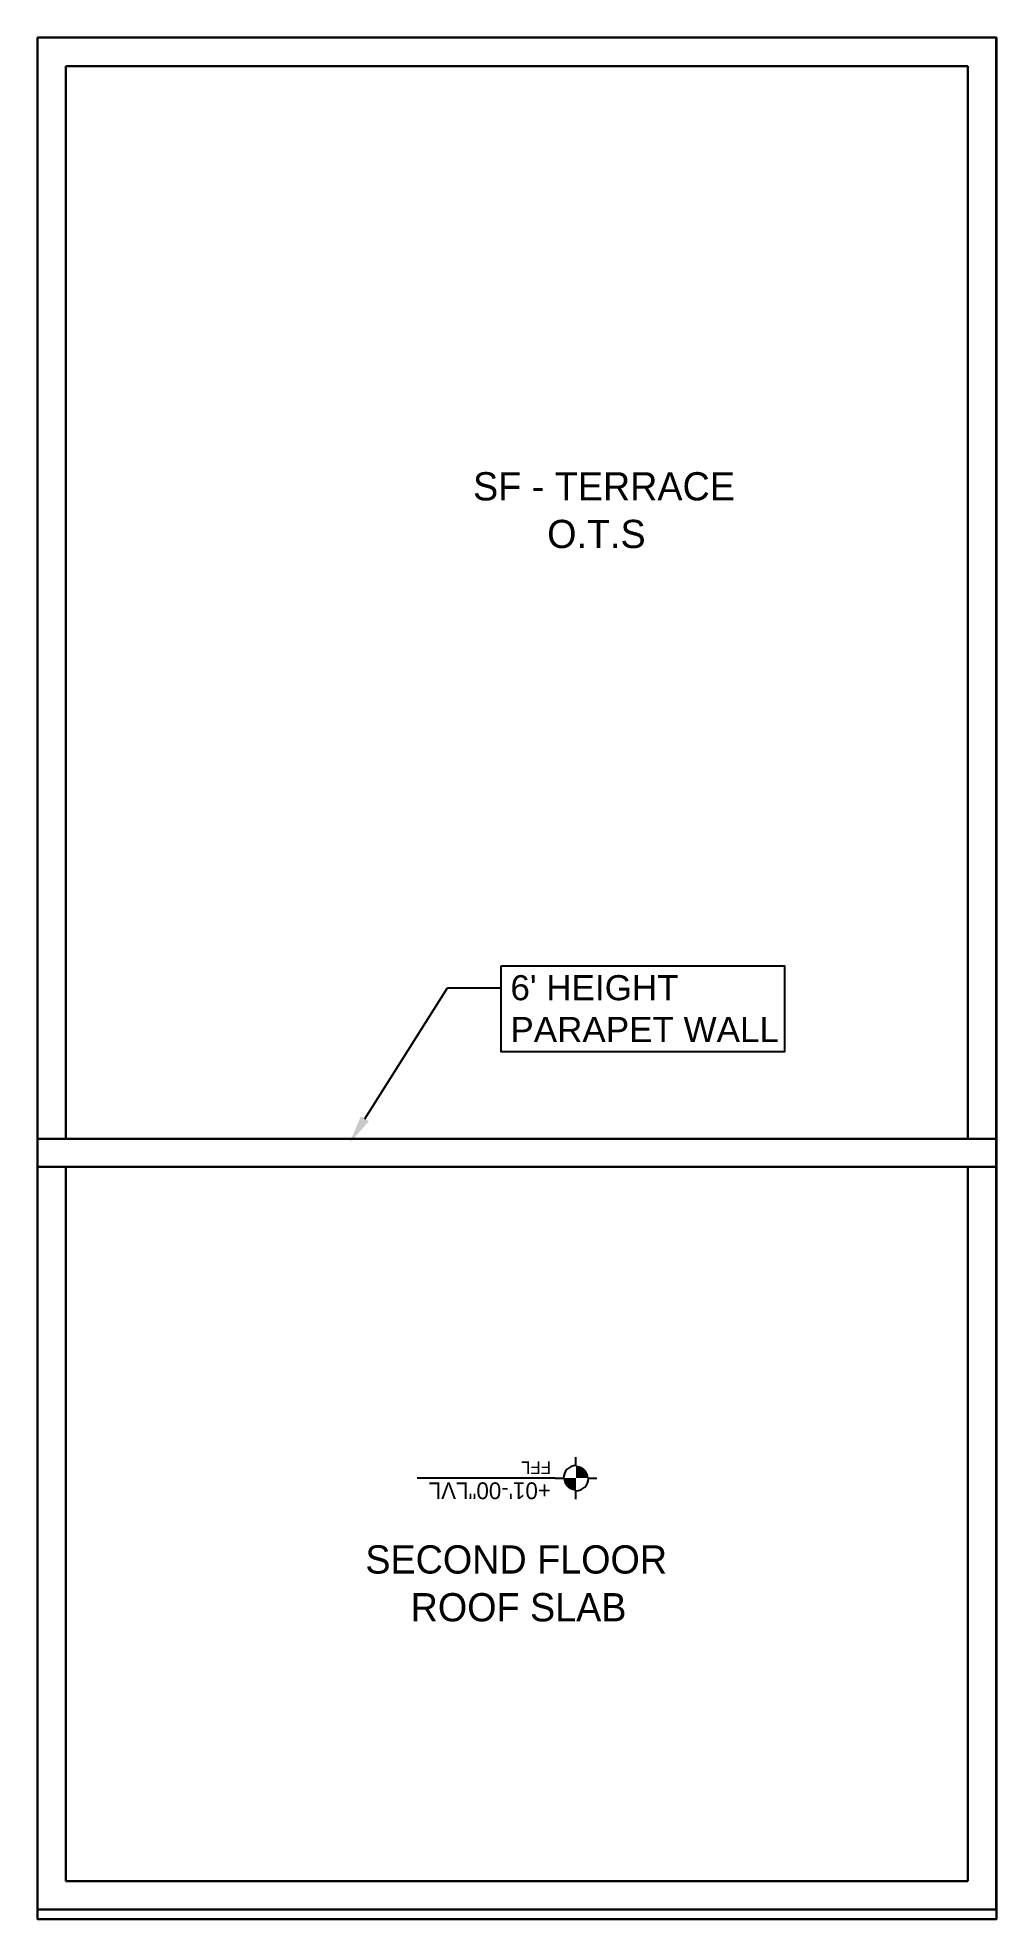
# Model space of a CAD drawing. Header units: metres. Extents: x 1738 to 2075, y -536 to -356.
# Drawn here: x 2022.05 to 2029.82, y -395.57 to -380.33 of the extents above; entities that cross this region are included whole.
import ezdxf

# ---------------------------------------------------------------- set-up
doc = ezdxf.new("R2010")
doc.units = ezdxf.units.M
doc.header["$MEASUREMENT"] = 0
doc.styles.add('4PT10', font='GOTHIC.TTF', dxfattribs={"height": 5})
doc.styles.add('ARIEL', font='arial.ttf')
doc.styles.add('Century Gothic', font='GOTHIC.TTF')

msp = doc.modelspace()

# ---------------------------------------------------------------- texts
at = {"lineweight": 30, "style": 'Century Gothic'}
for s, p in [('SF - TERRACE', (2025.579, -384.077)), ('O.T.S', (2026.18, -384.463)), ('SECOND FLOOR', (2024.706, -392.771)), ('ROOF SLAB', (2025.073, -393.158))]:
    msp.add_text(s, height=0.2286, dxfattribs=at).set_placement(p)
at = {"color": 0, "linetype": 'ByBlock', "lineweight": -2, "style": '4PT10'}
msp.add_text('FFL', height=0.1016, rotation=180, dxfattribs=at).set_placement((2026.21, -391.863))
at = {"lineweight": 30, "insert": (2025.882, -387.923), "char_height": 0.2032, "attachment_point": 1, "style": 'ARIEL'}
msp.add_mtext("6' HEIGHT\\PPARAPET WALL", dxfattribs=at)
at = {"color": 0, "linetype": 'ByBlock', "lineweight": -2, "style": 'Century Gothic'}
for tag, p, s, height in [('FFL', (2026.21, -391.863), 'FFL', 0.1016), ('+01\'-00"LVL', (2026.21, -392.032), '+01\'-00"Lvl', 0.13547)]:
    msp.add_attdef(tag, p, s, height=height, rotation=180, dxfattribs=at)

# ---------------------------------------------------------------- blocks, each defined once
blk = doc.blocks.new('fwwer')
at = {"color": 0}
for p, q in [((98405.23, -55976.99), (98405.23, -55979.11)), ((98402.05, -55982.29), (98399.93, -55982.29)), ((98405.23, -55985.48), (98405.23, -55987.6)), ((98410.54, -55982.29), (98408.42, -55982.29))]:
    blk.add_line(p, q, dxfattribs=at)
at = {"color": 0, "const_width": 3.18}
for points in [[(98405.23, -55983.89, -0.414214), (98403.64, -55982.29, -0.931675)], [(98406.83, -55982.29, 0.414214), (98405.23, -55980.7, 0.931675)]]:
    blk.add_lwpolyline(points, format="xyb", dxfattribs=at)
at = {"color": 0}
for start, end in [(90, 180), (270, 0)]:
    blk.add_arc((98405.23, -55982.29), 3.18, start, end, dxfattribs=at)

# ---------------------------------------------------------------- linework, layer by layer
at = {"lineweight": 30}
for p, q in [((2022.049, -389.249), (2022.049, -380.328)), ((2022.049, -380.328), (2029.821, -380.328)), ((2029.593, -380.329), (2029.593, -380.329)), ((2029.593, -380.329), (2029.593, -380.329)), ((2029.821, -380.328), (2029.821, -389.249)), ((2022.279, -389.249), (2022.279, -380.558)), ((2022.279, -380.558), (2029.591, -380.558)), ((2029.591, -380.558), (2029.591, -389.249)), ((2029.821, -389.249), (2022.049, -389.249)), ((2022.049, -395.493), (2022.049, -389.249)), ((2022.049, -389.249), (2029.821, -389.249)), ((2029.821, -389.249), (2029.821, -395.493)), ((2022.049, -389.477), (2029.821, -389.477)), ((2022.279, -395.263), (2022.279, -389.477)), ((2022.279, -389.477), (2029.591, -389.477)), ((2029.591, -389.477), (2029.591, -395.263)), ((2029.591, -395.263), (2022.279, -395.263)), ((2029.821, -395.493), (2022.049, -395.493)), ((2022.278, -395.493), (2022.049, -395.493)), ((2029.822, -395.493), (2029.593, -395.493))]:
    msp.add_line(p, q, dxfattribs=at)
at = {"linetype": 'ByBlock', "lineweight": -2}
msp.add_line((2025.373, -388.025), (2025.806, -388.025), dxfattribs=at)
at = {"lineweight": 30}
for points in [[(2022.049, -380.328), (2029.822, -380.328), (2029.822, -395.572), (2022.049, -395.572)], [(2029.821, -389.477), (2022.049, -389.477), (2022.049, -380.328), (2029.821, -380.328)]]:
    msp.add_lwpolyline(points, close=True, dxfattribs=at)
at = {"color": 0, "lineweight": -2}
msp.add_lwpolyline([(2025.806, -387.847), (2028.103, -387.847), (2028.103, -388.545), (2025.806, -388.545), (2025.806, -387.847)], dxfattribs=at)
at = {"linetype": 'ByBlock', "lineweight": -2}
msp.add_lwpolyline([(2024.703, -389.086), (2025.373, -388.025)], dxfattribs=at)
at = {"color": 0, "linetype": 'ByBlock', "lineweight": -2}
msp.add_lwpolyline([(2026.244, -391.998), (2025.127, -391.998)], dxfattribs=at)
at = {"lineweight": 30}
msp.add_solid([(2024.735, -389.107), (2024.58, -389.279), (2024.67, -389.066)], dxfattribs=at)

# ---------------------------------------------------------------- block references
at = {"color": 0, "linetype": 'ByBlock', "lineweight": -2, "xscale": 0.0319151289147985, "yscale": 0.0319151289147985, "zscale": 0.0319151289147985, "rotation": 180}
msp.add_blockref('fwwer', (5167.029, -2178.68), dxfattribs=at)

msp.set_redraw_order([(e.dxf.handle, doc.entitydb.next_handle()) for e in msp.query("TEXT MTEXT ATTDEF DIMENSION ARC_DIMENSION")])  # texts and dimensions are drawn at this point

doc.saveas('drawing.dxf')
